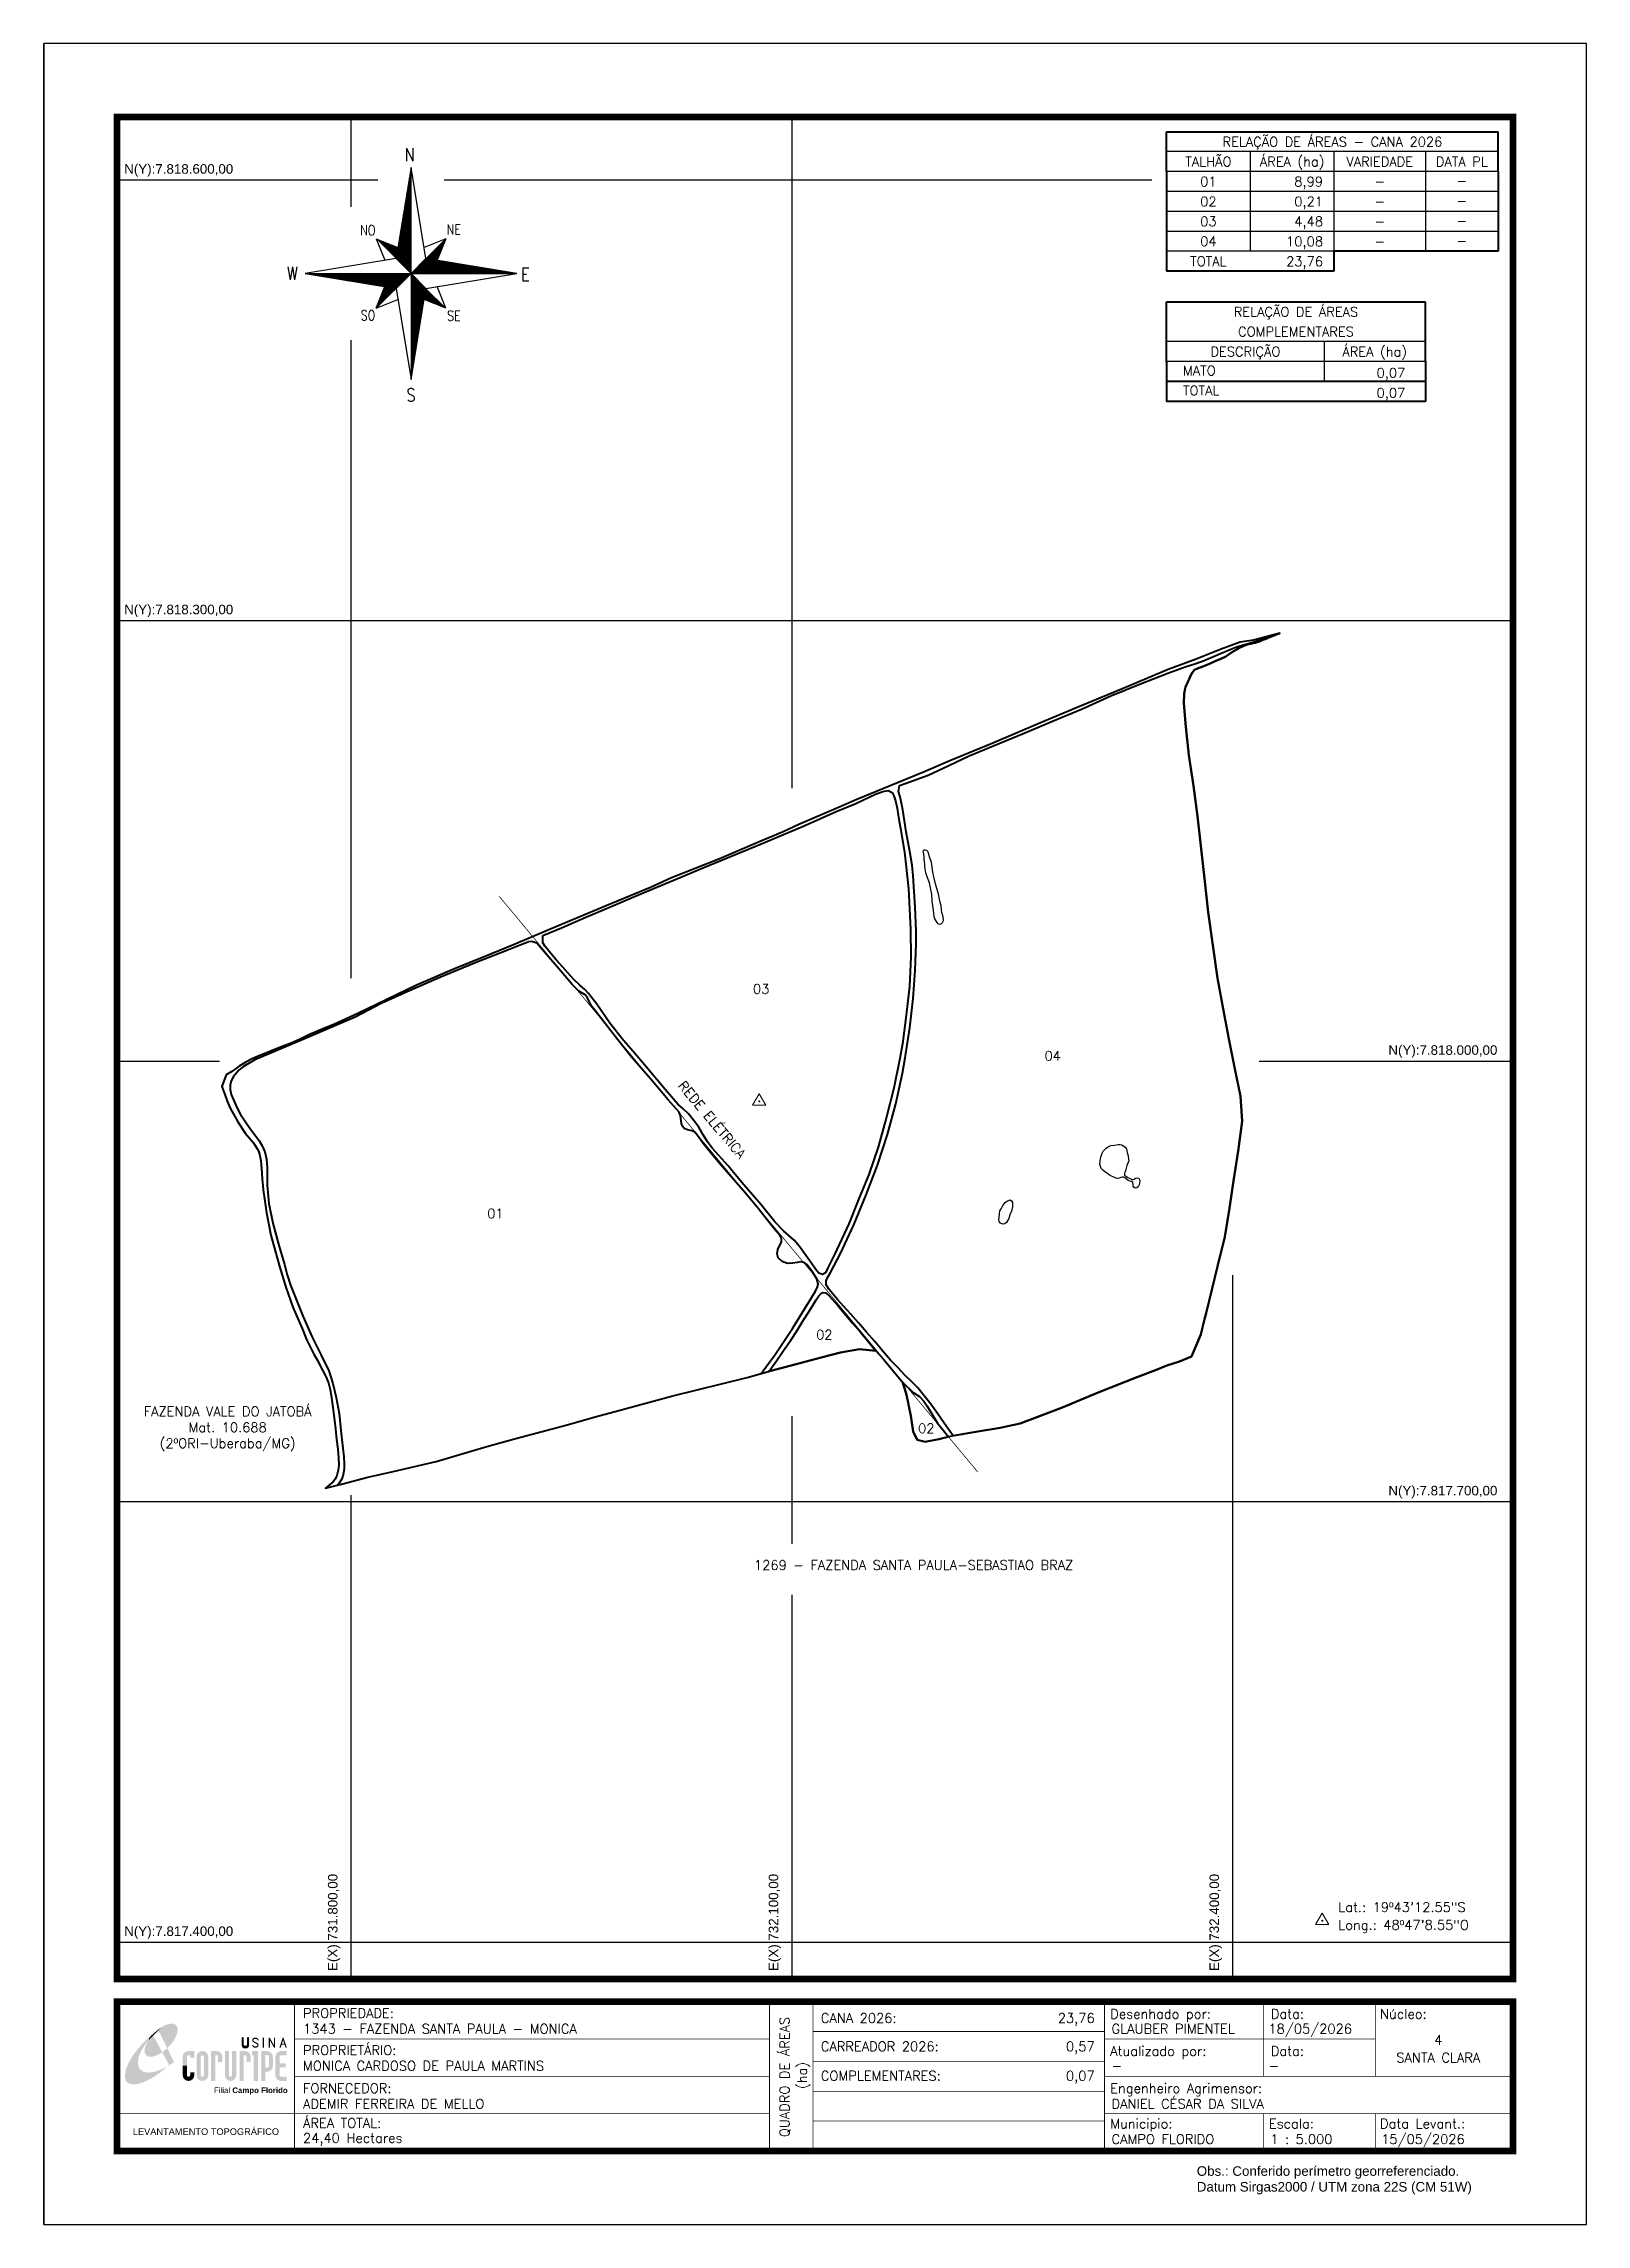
# Model space of a CAD drawing. Header units: millimetres. Extents: x 731591 to 732641, y 7817208 to 7818693.
import ezdxf
from ezdxf.enums import TextEntityAlignment as Align

# ---------------------------------------------------------------- set-up
doc = ezdxf.new("R2010")
doc.units = ezdxf.units.MM
for name, pattern in [('CONTINUO', [0]), ('DASHDOT', [1, 0.5, -0.25, 0, -0.25]), ('LIN0', [0])]:
    doc.linetypes.add(name, pattern=pattern)
for name, color, linetype, lineweight in [('0114001343', 1, 'Continuous', 40), ('0114001343001', 5, 'Continuous', 40), ('0114001343002', 5, 'Continuous', 40), ('0114001343003', 5, 'Continuous', 40), ('0114001343004', 5, 'Continuous', 40), ('REDE_DE_LUZ', 6, 'Continuous', 0), ('TEXTO', 7, 'Continuous', 9)]:
    doc.layers.add(name, color=color, linetype=linetype, lineweight=lineweight)
for name, color, linetype in [('MALHA', 8, 'Continuous'), ('MARGEM', 5, 'Continuous'), ('MATO', 3, 'Continuous'), ('QUADRO_DE_AREAS_CANA_2026', 7, 'Continuous'), ('QUADRO_DE_AREAS_COMPLEMENTARES', 7, 'Continuous'), ('SETA_NORTE', 3, 'Continuous')]:
    doc.layers.add(name, color=color, linetype=linetype)
doc.styles.add('ARIAL', font='arial.ttf')
doc.styles.add('marcelo', font='arial.ttf')
doc.styles.add('ROMANS', font='romans')
doc.styles.add('SIMPLEX', font='simplex', dxfattribs={"height": 0.2})
doc.styles.get("Standard").update_dxf_attribs({"font": 'arial.ttf'})

msp = doc.modelspace()

# ---------------------------------------------------------------- texts
at = {"layer": 'MALHA'}
for s, p in [('N(Y):7.818.600,00', (731645.7, 7818602.3)), ('N(Y):7.818.300,00', (731645.7, 7818302.3)), ('N(Y):7.818.000,00', (732506.1, 7818002.3)), ('N(Y):7.817.700,00', (732506.1, 7817702.3)), ('N(Y):7.817.400,00', (731645.7, 7817402.3))]:
    msp.add_text(s, height=6.5, dxfattribs=at).set_placement(p, align=Align.BOTTOM_LEFT)
for s, p in [('E(X):731.800,00', (731792.8, 7817380.4)), ('E(X):732.100,00', (732092.8, 7817380.4)), ('E(X):732.400,00', (732392.8, 7817380.4))]:
    msp.add_text(s, height=6.5, rotation=90, dxfattribs=at).set_placement(p, align=Align.BOTTOM_LEFT)
at = {"layer": 'MARGEM', "color": 7, "linetype": 'Continuous', "lineweight": 9}
for s, style, p in [('PROPRIEDADE:', 'SIMPLEX', (731767.4, 7817354.9)), ('Desenhado por:', 'SIMPLEX', (732316.8, 7817354.4)), ('Data:', 'SIMPLEX', (732426.1, 7817354.4)), ('Núcleo:', 'SIMPLEX', (732500.4, 7817354.4)), ('PROPRIETÁRIO:', 'SIMPLEX', (731767.4, 7817329.7)), ('Atualizado por:', 'SIMPLEX', (732316.8, 7817329.1)), ('Data:', 'SIMPLEX', (732426.1, 7817329.1)), ('FORNECEDOR:', 'SIMPLEX', (731767.4, 7817303.8)), ('Engenheiro Agrimensor:', 'SIMPLEX', (732316.8, 7817303.8)), ('ÁREA TOTAL:', 'SIMPLEX', (731767.4, 7817280.1)), ('Municipio:', 'SIMPLEX', (732316.8, 7817279.7)), ('Escala:', 'SIMPLEX', (732424.8, 7817279.7)), ('Data Levant.:', 'SIMPLEX', (732500.4, 7817279.7)), ('Obs.: Conferido perímetro georreferenciado.', 'marcelo', (732375.7, 7817247.4)), ('Datum Sirgas2000 / UTM zona 22S (CM 51W)', 'marcelo', (732375.7, 7817236.7))]:
    msp.add_text(s, height=6.5, dxfattribs=dict(at, style=style)).set_placement(p, align=Align.TOP_LEFT)
at = {"layer": 'MARGEM', "color": 7, "linetype": 'Continuous', "style": 'SIMPLEX'}
for s, p in [('1343 - FAZENDA SANTA PAULA - MONICA', (731767.4, 7817344.3)), ('CANA 2026:', (732119.8, 7817351.6)), ('GLAUBER PIMENTEL', (732317.7, 7817344.3)), ('18/05/2026', (732424.5, 7817344.3)), ('CARREADOR 2026:', (732119.8, 7817332.3)), ('MONICA CARDOSO DE PAULA MARTINS', (731767.4, 7817319.1)), ('COMPLEMENTARES:', (732119.8, 7817312.3)), ('-', (732317.7, 7817319.1)), ('-', (732424.5, 7817319.1)), ('ADEMIR FERREIRA DE MELLO', (731767.4, 7817293.2)), ('DANIEL CÉSAR DA SILVA', (732317.7, 7817293.2)), ('24,40 Hectares', (731767.4, 7817269.9)), ('CAMPO FLORIDO', (732317.7, 7817269.1)), ('1 : 5.000', (732425.7, 7817269.1)), ('15/05/2026', (732501.2, 7817269.1))]:
    msp.add_text(s, height=6.5, dxfattribs=at).set_placement(p, align=Align.TOP_LEFT)
for s, p in [('QUADRO DE ÁREAS', (732095.2, 7817308.2)), ('(ha)', (732107.1, 7817309.2))]:
    msp.add_text(s, height=6.5, rotation=90, dxfattribs=at).set_placement(p, align=Align.MIDDLE_CENTER)
for s, p in [('23,76', (732306.2, 7817351.6)), ('0,57', (732306.2, 7817332.3)), ('0,07', (732306.2, 7817312.3))]:
    msp.add_text(s, height=6.5, dxfattribs=at).set_placement(p, align=Align.TOP_RIGHT)
for s, p in [('SANTA CLARA', (732540.1, 7817321.4)), ('4', (732540.1, 7817333.4))]:
    msp.add_text(s, height=6.5, dxfattribs=at).set_placement(p, align=Align.MIDDLE_CENTER)
at = {"layer": 'MARGEM', "color": 7, "linetype": 'ByBlock'}
msp.add_text('LEVANTAMENTO TOPOGRÁFICO', height=4.5, dxfattribs=at).set_placement((731701.3, 7817271), align=Align.MIDDLE_CENTER)
at = {"layer": 'QUADRO_DE_AREAS_CANA_2026', "linetype": 'Continuous', "style": 'SIMPLEX'}
for s, p in [('RELAÇÃO DE ÁREAS - CANA 2026', (732468, 7818626)), ('TALHÃO', (732383.6, 7818612.5)), ('ÁREA (ha)', (732440.6, 7818612.5)), ('VARIEDADE', (732500.2, 7818612.5)), ('DATA PL', (732556.1, 7818612.5)), ('01', (732383.6, 7818598.9)), ('02', (732383.6, 7818585.3)), ('-', (732500.2, 7818598.9)), ('-', (732500.2, 7818585.3)), ('-', (732556.1, 7818599.3)), ('-', (732556.1, 7818585.8)), ('03', (732383.6, 7818571.8)), ('-', (732500.2, 7818571.8)), ('-', (732556.1, 7818572.2)), ('04', (732383.6, 7818558.2)), ('-', (732500.2, 7818558.2)), ('-', (732556.1, 7818558.6)), ('TOTAL', (732383.6, 7818544.6))]:
    msp.add_text(s, height=6.5, dxfattribs=at).set_placement(p, align=Align.MIDDLE_CENTER)
for s, p in [('8,99', (732461.6, 7818595.6)), ('0,21', (732461.6, 7818582.1)), ('4,48', (732461.6, 7818568.5)), ('10,08', (732461.6, 7818554.9)), ('23,76', (732461.6, 7818541.3))]:
    msp.add_text(s, height=6.5, dxfattribs=at).set_placement(p, align=Align.RIGHT)
at = {"layer": 'QUADRO_DE_AREAS_COMPLEMENTARES', "linetype": 'Continuous', "style": 'SIMPLEX'}
for s, p in [('RELAÇÃO DE ÁREAS', (732443.2, 7818510.2)), ('COMPLEMENTARES', (732443.2, 7818496.7)), ('DESCRIÇÃO', (732408.8, 7818483.1)), ('ÁREA (ha)', (732496.8, 7818483.1))]:
    msp.add_text(s, height=6.5, dxfattribs=at).set_placement(p, align=Align.MIDDLE_CENTER)
for s, p in [('MATO', (732366.3, 7818470.2)), ('TOTAL', (732366.3, 7818456.6))]:
    msp.add_text(s, height=6.5, dxfattribs=at).set_placement(p, align=Align.MIDDLE_LEFT)
for p in [(732517.6, 7818465.4), (732517.6, 7818451.8)]:
    msp.add_text('0,07', height=6.5, dxfattribs=at).set_placement(p, align=Align.RIGHT)
at = {"layer": 'TEXTO', "linetype": 'Continuous', "style": 'SIMPLEX'}
for s, p in [('03', (732079.2, 7818049.1)), ('04', (732277.6, 7818003.6)), ('01', (731898.3, 7817896.2)), ('02', (732122.2, 7817813.7)), ('02', (732191.6, 7817749.9))]:
    msp.add_text(s, height=6.5, dxfattribs=at).set_placement(p, align=Align.MIDDLE_CENTER)
at = {"layer": 'TEXTO', "color": 6, "linetype": 'Continuous', "style": 'SIMPLEX'}
msp.add_text('REDE ELÉTRICA', height=6.5, rotation=310.0932, dxfattribs=at).set_placement((732045.8, 7817960.1, 638), align=Align.MIDDLE_CENTER)
at = {"layer": 'TEXTO', "linetype": 'ByBlock', "style": 'SIMPLEX'}
for s, p in [('Lat.: 19º43\'12.55"S', (732472, 7817420.6, 328.4)), ('Long.: 48º47\'8.55"O', (732472, 7817408.5, 328.4))]:
    msp.add_text(s, height=6.5, dxfattribs=at).set_placement(p)
at = {"layer": 'TEXTO', "char_height": 6.5, "width": 416.39, "attachment_point": 5, "style": 'SIMPLEX'}
for s, insert in [('FAZENDA VALE DO JATOBÁ^JMat. 10.688^J(2ºORI-Uberaba/MG)', (731716.1, 7817749.5)), ('1269 - FAZENDA SANTA PAULA-SEBASTIAO BRAZ', (732183, 7817656.8))]:
    msp.add_mtext(s, dxfattribs=dict(at, insert=insert))

# ---------------------------------------------------------------- blocks, each defined once
blk = doc.blocks.new('A$C78F83FB3')
at = {"layer": 'MARGEM'}
h = blk.add_hatch(color=20, dxfattribs=at)
edge = h.paths.add_edge_path()
edge.add_ellipse((19.49, 23.77), major_axis=(-6.68, -6.67), ratio=0.469426, start_angle=292.73277, end_angle=601.25787)
edge.add_ellipse((22.83, 22.05), major_axis=(12.64, 11.29), ratio=0.457614, start_angle=79.90686, end_angle=107.91393)
edge = h.paths.add_edge_path()
edge.add_ellipse((18.28, 18.7), major_axis=(13.95, 13.59), ratio=0.386848, start_angle=63.96117, end_angle=264.59932)
edge.add_ellipse((22.83, 22.05), major_axis=(12.64, 11.29), ratio=0.457614, start_angle=107.91393, end_angle=245.11815, ccw=False)
edge.add_ellipse((19.49, 23.77), major_axis=(-6.68, -6.67), ratio=0.469426, start_angle=241.25787, end_angle=292.73277, ccw=False)
for color, points in [(20, [(15.46, 26.12), (14.17, 24.81), (14.06, 24.24), (14.39, 23.97), (14.67, 24.54), (19.47, 29.32), (18.48, 28.66), (17.31, 27.78)]), (7, [(58.42, 24.9), (57.9, 24.9), (57.9, 21.73, -0.414214), (57.15, 20.98), (56.84, 20.98, -0.414214), (56.09, 21.73), (56.09, 24.9), (55.57, 24.9), (55.57, 21.73, 0.414214), (56.84, 20.46), (57.15, 20.46, 0.414214), (58.42, 21.73)]), (7, [(61.7, 24.9), (61.23, 24.9, 0.396318), (60.04, 23.78), (60.04, 23.72, 0.151912), (60.39, 22.97), (60.46, 22.92), (62.18, 22), (62.85, 21.83, 0.12407), (62.51, 22.42), (60.75, 23.36, -0.13192), (60.56, 23.77, -0.385578), (61.23, 24.37), (61.7, 24.37, -0.414214), (62.37, 23.7), (62.89, 23.7, 0.414214)]), (7, [(62.37, 23.7), (62.89, 23.7, 0.414214), (61.7, 24.9), (61.23, 24.9, 0.396318), (60.04, 23.78), (60.04, 23.72, 0.151912), (60.39, 22.97), (60.46, 22.92), (62.18, 22), (62.18, 22, -0.131921), (62.37, 21.59, -0.385578), (61.7, 20.98), (61.23, 20.98, -0.414214), (60.56, 21.65), (60.04, 21.65, 0.414214), (61.23, 20.46), (61.7, 20.46, 0.402546), (62.89, 21.61, 0.165292), (62.51, 22.42), (60.75, 23.36, -0.13192), (60.56, 23.77, -0.385578), (61.23, 24.37), (61.7, 24.37, -0.414214)]), (7, [(30.97, 12.46), (29.13, 12.46), (29.13, 8.21, 1), (34.29, 8.21), (34.29, 9.41), (32.45, 9.41), (32.45, 8.21, -1), (30.97, 8.21)])]:
    blk.add_hatch(color=color, dxfattribs=at).paths.add_polyline_path(points)
h = blk.add_hatch(color=7, dxfattribs=at)
h.paths.add_polyline_path([(65.24, 24.9), (64.72, 24.9), (64.72, 20.46), (65.24, 20.46)])
h.paths.add_polyline_path([(67.38, 20.46), (67.9, 20.46), (67.9, 23.74), (69.74, 20.46), (70.23, 20.46), (70.23, 24.9), (69.71, 24.9), (69.71, 21.58), (67.85, 24.9), (67.38, 24.9)])
h.paths.add_polyline_path([(72.17, 20.46), (72.72, 20.46), (73.14, 21.73), (74.49, 21.73), (74.9, 20.46), (75.45, 20.46), (74, 24.9), (73.62, 24.9)])
h.paths.add_polyline_path([(73.81, 23.8), (74.32, 22.25), (73.31, 22.25)], flags=16)
h = blk.add_hatch(color=7, dxfattribs=at)
h.paths.add_polyline_path([(31.71, 18.93, 0.414214), (29.13, 16.35), (29.13, 12.46), (30.97, 12.46), (30.97, 16.35, -0.414214), (31.71, 17.09), (32.45, 17.09), (32.45, 16.02), (34.29, 16.02), (34.29, 18.93)])
h.paths.add_polyline_path([(44.15, 17.09, -0.414214), (44.89, 16.35), (44.89, 14.1), (46.72, 14.1), (46.72, 16.17, 0.433937), (44.15, 18.93), (41.77, 18.93), (41.77, 12.46), (43.61, 12.46), (43.61, 17.09)])
h.paths.add_polyline_path([(43.61, 12.46), (41.77, 12.46), (41.77, 5.62), (43.61, 5.62)])
h.paths.add_polyline_path([(47.92, 12.46), (49.75, 12.46), (49.75, 18.93), (47.92, 18.93)])
h.paths.add_polyline_path([(52.91, 18.93), (51.08, 18.93), (51.08, 12.46), (52.91, 12.46)])
h.paths.add_polyline_path([(51.08, 8.12, -1), (49.75, 8.12), (49.75, 12.46), (47.92, 12.46), (47.92, 8.12, 1), (52.91, 8.12), (52.91, 12.46), (51.08, 12.46)])
h.paths.add_polyline_path([(54.41, 12.46), (56.25, 12.46), (56.25, 17.09), (56.79, 17.09, -0.414214), (57.53, 16.35), (57.53, 14.1), (59.36, 14.1), (59.36, 16.17, 0.433937), (56.79, 18.93), (54.41, 18.93)])
h.paths.add_polyline_path([(56.25, 12.46), (54.41, 12.46), (54.41, 5.62), (56.25, 5.62)])
h.paths.add_polyline_path([(60.73, 12.46), (62.58, 12.46), (62.58, 18.93), (60.02, 18.93), (60.02, 17.08), (60.73, 17.08)])
h.paths.add_polyline_path([(62.58, 12.46), (60.73, 12.46), (60.73, 5.62), (62.58, 5.62)])
h.paths.add_polyline_path([(64.06, 12.46), (65.82, 12.46), (65.82, 17.17), (66.66, 17.17, -0.450417), (67.48, 16.25), (67.48, 12.46), (69.24, 12.46, 0.002307), (69.24, 12.48, 0.005282), (69.23, 12.54, -0.000938), (69.23, 12.53), (69.23, 16.17, 0.433937), (66.66, 18.93), (64.06, 18.93)])
h.paths.add_polyline_path([(64.06, 5.62), (65.82, 5.62), (65.82, 9.77), (66.66, 9.77, 0.426056), (69.24, 12.46), (67.48, 12.46), (67.48, 12.45, -0.450417), (66.66, 11.53), (65.82, 11.53), (65.82, 12.46), (64.06, 12.46)])
h.paths.add_polyline_path([(70.37, 12.46), (74.87, 12.46), (74.87, 13.44), (72.21, 13.44), (72.21, 16.35, -0.414214), (72.95, 17.09), (75.38, 17.09), (75.38, 18.93), (72.95, 18.93, 0.414214), (70.37, 16.35)])
h.paths.add_polyline_path([(72.21, 11.62), (74.87, 11.62), (74.87, 12.46), (70.37, 12.46), (70.37, 8.21, 0.414214), (72.95, 5.62), (75.38, 5.62), (75.38, 7.47), (72.95, 7.47, -0.414214), (72.21, 8.21)])
h = blk.add_hatch(color=7, dxfattribs=at)
h.paths.add_polyline_path([(35.29, 16.35), (35.29, 8.21, 1), (40.46, 8.21, 0.016978), (40.45, 8.38), (40.45, 16.17, 0.433937), (37.88, 18.93), (37.87, 18.93, 0.41391)])
h.paths.add_polyline_path([(38.62, 16.35), (38.62, 8.21, -1), (37.13, 8.21), (37.13, 16.35, -1)], flags=16)
at = {"layer": 'MARGEM', "color": 7}
blk.add_lwpolyline([(58.42, 24.9), (57.9, 24.9), (57.9, 21.73, -0.414214), (57.15, 20.98), (56.84, 20.98, -0.414214), (56.09, 21.73), (56.09, 24.9), (55.57, 24.9), (55.57, 21.73, 0.414214), (56.84, 20.46), (57.15, 20.46, 0.414214), (58.42, 21.73), (58.42, 24.9)], format="xyb", close=True, dxfattribs=at)
at = {"layer": 'MARGEM', "color": 252, "insert": (43.05, 2.72), "char_height": 2.5, "attachment_point": 1, "style": 'ARIAL'}
blk.add_mtext_dynamic_manual_height_columns('Filial {\\fArial|b1|i0|c0|p34;Campo Florido}', width=33.0271, gutter_width=2.46, heights=[2.95], dxfattribs=at)
blk = doc.blocks.new('A$C309442C0')
at = {"layer": 'SETA_NORTE', "linetype": 'Continuous'}
h = blk.add_hatch(dxfattribs=at)
h.set_pattern_fill('ANSI31', color=256, scale=0.1375, angle=-90, style=0)
h.set_pattern_definition([(315, (-215853.3434, 13873.16845), (0.3086963042, 0.3086963042), [])])
h.paths.add_polyline_path([(73.5, 97.4), (74.7, 104.9), (60, 110.8)])
h = blk.add_hatch(dxfattribs=at)
h.set_pattern_fill('ANSI31', color=256, scale=0.1375, angle=180, style=0)
h.set_pattern_definition([(225, (13869.59828, 216024.21475), (0.3086963042, -0.3086963042), [])])
h.paths.add_polyline_path([(93.8, 97.4), (101.4, 96.2), (107.3, 110.8)])
h = blk.add_hatch(dxfattribs=at)
h.set_pattern_fill('ANSI31', color=256, scale=0.1375, style=0)
h.set_pattern_definition([(45, (-13702.2971, -215849.77324), (-0.3086963042, 0.3086963042), [])])
h.paths.add_polyline_path([(73.5, 77), (65.9, 78.3), (60, 63.6)])
h = blk.add_hatch(dxfattribs=at)
h.set_pattern_fill('ANSI31', color=256, scale=0.1375, angle=90, style=0)
h.set_pattern_definition([(135, (216020.6446, -13698.72693), (-0.3086963042, -0.3086963042), [])])
h.paths.add_polyline_path([(93.8, 77), (92.6, 69.5), (107.3, 63.6)])
for p, q in [((81.6, 146.8), (83.7, 148.9)), ((81.7, 147.6), (83.7, 149.5)), ((81.8, 148.3), (83.7, 150.1)), ((82, 149.1), (83.7, 150.8)), ((82.1, 149.9), (83.7, 151.4)), ((82.2, 150.6), (83.7, 152.1)), ((82.3, 151.4), (83.7, 152.7)), ((82.5, 152.2), (83.7, 153.3)), ((82.6, 152.9), (83.7, 154)), ((82.7, 153.7), (83.7, 154.6)), ((82.9, 154.4), (83.7, 155.2)), ((83, 155.2), (83.7, 155.9)), ((83.1, 156), (83.7, 156.5)), ((83.2, 156.7), (83.7, 157.2)), ((83.4, 157.5), (83.7, 157.8)), ((83.5, 158.3), (83.7, 158.4)), ((83.6, 159), (83.7, 159.1)), ((78.7, 129.3), (83.7, 134.2)), ((78.8, 130), (83.7, 134.9)), ((79, 130.8), (83.7, 135.5)), ((79.1, 131.6), (83.7, 136.1)), ((79.2, 132.3), (83.7, 136.8)), ((79.3, 133.1), (83.7, 137.4)), ((79.5, 133.8), (83.7, 138)), ((79.6, 134.6), (83.7, 138.7)), ((79.7, 135.4), (83.7, 139.3)), ((79.8, 136.1), (83.7, 140)), ((80, 136.9), (83.7, 140.6)), ((80.1, 137.7), (83.7, 141.2)), ((80.2, 138.4), (83.7, 141.9)), ((80.3, 139.2), (83.7, 142.5)), ((80.5, 139.9), (83.7, 143.1)), ((80.6, 140.7), (83.7, 143.8)), ((80.7, 141.5), (83.7, 144.4)), ((80.8, 142.2), (83.7, 145)), ((81, 143), (83.7, 145.7)), ((81.1, 143.8), (83.7, 146.3)), ((81.2, 144.5), (83.7, 147)), ((81.3, 145.3), (83.7, 147.6)), ((81.5, 146.1), (83.7, 148.2)), ((75.7, 111), (83.7, 118.9)), ((75.8, 111.7), (83.7, 119.6)), ((75.9, 112.5), (83.7, 120.2)), ((76.1, 113.3), (83.7, 120.8)), ((76.2, 114), (83.7, 121.5)), ((76.3, 114.8), (83.7, 122.1)), ((76.4, 115.5), (83.7, 122.8)), ((76.6, 116.3), (83.7, 123.4)), ((76.7, 117.1), (83.7, 124)), ((76.8, 117.8), (83.7, 124.7)), ((76.9, 118.6), (83.7, 125.3)), ((77.1, 119.4), (83.7, 125.9)), ((77.2, 120.1), (83.7, 126.6)), ((77.3, 120.9), (83.7, 127.2)), ((77.4, 121.6), (83.7, 127.8)), ((77.6, 122.4), (83.7, 128.5)), ((77.7, 123.2), (83.7, 129.1)), ((77.8, 123.9), (83.7, 129.8)), ((78, 124.7), (83.7, 130.4)), ((78.1, 125.5), (83.7, 131)), ((78.2, 126.2), (83.7, 131.7)), ((78.3, 127), (83.7, 132.3)), ((78.5, 127.7), (83.7, 132.9)), ((78.6, 128.5), (83.7, 133.6)), ((60, 110.8), (74.7, 104.9)), ((60, 110.8), (65.9, 96.2)), ((73.5, 97.3), (83.7, 107.5)), ((73.6, 98), (83.7, 108.1)), ((73.7, 98.8), (83.7, 108.7)), ((73.8, 99.5), (83.7, 109.4)), ((73.8, 97), (83.7, 106.8)), ((73.9, 100.3), (83.7, 110)), ((74.1, 101.1), (83.7, 110.6)), ((74.2, 101.8), (83.7, 111.3)), ((74.2, 96.7), (83.7, 106.2)), ((74.3, 102.6), (83.7, 111.9)), ((74.4, 103.3), (83.7, 112.6)), ((74.5, 96.4), (83.7, 105.6)), ((74.6, 104.1), (83.7, 113.2)), ((74.7, 104.9), (83.7, 113.8)), ((74.8, 105.6), (83.7, 114.5)), ((74.8, 96.1), (83.7, 104.9)), ((74.9, 106.4), (83.7, 115.1)), ((75.1, 107.2), (83.7, 115.7)), ((75.1, 95.7), (83.7, 104.3)), ((75.2, 107.9), (83.7, 116.4)), ((75.3, 108.7), (83.7, 117)), ((75.4, 109.4), (83.7, 117.7)), ((75.6, 110.2), (83.7, 118.3)), ((107.3, 110.8), (92.6, 104.9)), ((107.3, 110.8), (101.4, 96.2)), ((75.4, 95.4), (83.7, 103.6)), ((75.8, 95.1), (83.7, 103)), ((76.1, 94.8), (83.7, 102.4)), ((76.4, 94.5), (83.7, 101.7)), ((76.7, 94.2), (83.7, 101.1)), ((77, 93.8), (83.7, 100.5)), ((77.4, 93.5), (83.7, 99.8)), ((77.7, 93.2), (83.7, 99.2)), ((78, 92.9), (83.7, 98.5)), ((78.3, 92.6), (83.7, 97.9)), ((78.6, 92.2), (83.7, 97.3)), ((78.9, 91.9), (83.7, 96.6)), ((79.3, 91.6), (83.7, 96)), ((79.6, 91.3), (83.7, 95.4)), ((79.9, 91), (83.7, 94.7)), ((80.2, 90.7), (83.7, 94.1)), ((80.5, 90.3), (83.7, 93.4)), ((80.9, 90), (83.7, 92.8)), ((81.2, 89.7), (83.7, 92.2)), ((81.5, 89.4), (83.7, 91.5)), ((81.8, 89.1), (83.7, 90.9)), ((82.1, 88.7), (83.7, 90.3)), ((82.4, 88.4), (83.7, 89.6)), ((83.8, 87.2), (94, 97.4)), ((84.4, 87.2), (94.5, 97.3)), ((85.1, 87.2), (95.1, 97.2)), ((85.7, 87.2), (95.6, 97.1)), ((86.3, 87.2), (96.2, 97)), ((87, 87.2), (96.7, 96.9)), ((87.6, 87.2), (97.2, 96.9)), ((88.3, 87.2), (97.8, 96.8)), ((88.9, 87.2), (98.3, 96.7)), ((89.5, 87.2), (98.9, 96.6)), ((90.2, 87.2), (99.4, 96.5)), ((90.8, 87.2), (100, 96.4)), ((91.4, 87.2), (100.5, 96.3)), ((92.1, 87.2), (101.1, 96.2)), ((92.7, 87.2), (101.6, 96.1)), ((93.4, 87.2), (102.2, 96)), ((94, 87.2), (102.7, 96)), ((94.6, 87.2), (103.3, 95.9)), ((95.3, 87.2), (103.8, 95.8)), ((95.9, 87.2), (104.4, 95.7)), ((96.5, 87.2), (104.9, 95.6)), ((97.2, 87.2), (105.5, 95.5)), ((97.8, 87.2), (106, 95.4)), ((98.4, 87.2), (106.5, 95.3)), ((99.1, 87.2), (107.1, 95.2)), ((99.7, 87.2), (107.6, 95.1)), ((100.4, 87.2), (108.2, 95.1)), ((101, 87.2), (108.7, 95)), ((101.6, 87.2), (109.3, 94.9)), ((102.3, 87.2), (109.8, 94.8)), ((102.9, 87.2), (110.4, 94.7)), ((103.5, 87.2), (110.9, 94.6)), ((104.2, 87.2), (111.5, 94.5)), ((104.8, 87.2), (112, 94.4)), ((105.5, 87.2), (112.6, 94.3)), ((106.1, 87.2), (113.1, 94.2)), ((106.7, 87.2), (113.7, 94.1)), ((107.4, 87.2), (114.2, 94.1)), ((108, 87.2), (114.8, 94)), ((108.6, 87.2), (115.3, 93.9)), ((109.3, 87.2), (115.8, 93.8)), ((109.9, 87.2), (116.4, 93.7)), ((110.6, 87.2), (116.9, 93.6)), ((111.2, 87.2), (117.5, 93.5)), ((111.8, 87.2), (118, 93.4)), ((112.5, 87.2), (118.6, 93.3)), ((113.1, 87.2), (119.1, 93.2)), ((113.7, 87.2), (119.7, 93.2)), ((114.4, 87.2), (120.2, 93.1)), ((115, 87.2), (120.8, 93)), ((115.6, 87.2), (121.3, 92.9)), ((116.3, 87.2), (121.9, 92.8)), ((116.9, 87.2), (122.4, 92.7)), ((117.6, 87.2), (123, 92.6)), ((118.2, 87.2), (123.5, 92.5)), ((118.8, 87.2), (124, 92.4)), ((119.5, 87.2), (124.6, 92.3)), ((120.1, 87.2), (125.1, 92.3)), ((120.7, 87.2), (125.7, 92.2)), ((121.4, 87.2), (126.2, 92.1)), ((122, 87.2), (126.8, 92)), ((122.7, 87.2), (127.3, 91.9)), ((123.3, 87.2), (127.9, 91.8)), ((123.9, 87.2), (128.4, 91.7)), ((124.6, 87.2), (129, 91.6)), ((125.2, 87.2), (129.5, 91.5)), ((125.8, 87.2), (130.1, 91.4)), ((126.5, 87.2), (130.6, 91.4)), ((127.1, 87.2), (131.2, 91.3)), ((127.8, 87.2), (131.7, 91.2)), ((128.4, 87.2), (132.3, 91.1)), ((129, 87.2), (132.8, 91)), ((129.7, 87.2), (133.3, 90.9)), ((130.3, 87.2), (133.9, 90.8)), ((130.9, 87.2), (134.4, 90.7)), ((131.6, 87.2), (135, 90.6)), ((132.2, 87.2), (135.5, 90.5)), ((132.8, 87.2), (136.1, 90.5)), ((133.5, 87.2), (136.6, 90.4)), ((134.1, 87.2), (137.2, 90.3)), ((134.8, 87.2), (137.7, 90.2)), ((135.4, 87.2), (138.3, 90.1)), ((136, 87.2), (138.8, 90)), ((136.7, 87.2), (139.4, 89.9)), ((137.3, 87.2), (139.9, 89.8)), ((137.9, 87.2), (140.5, 89.7)), ((138.6, 87.2), (141, 89.6)), ((139.2, 87.2), (141.6, 89.6)), ((139.9, 87.2), (142.1, 89.5)), ((140.5, 87.2), (142.6, 89.4)), ((141.1, 87.2), (143.2, 89.3)), ((141.8, 87.2), (143.7, 89.2)), ((142.4, 87.2), (144.3, 89.1)), ((11.8, 87.2), (11.8, 87.2)), ((12.3, 87.1), (12.4, 87.2)), ((12.9, 87), (13.1, 87.2)), ((13.4, 86.9), (13.7, 87.2)), ((14, 86.8), (14.4, 87.2)), ((14.5, 86.7), (15, 87.2)), ((15.1, 86.6), (15.6, 87.2)), ((15.6, 86.6), (16.3, 87.2)), ((16.2, 86.5), (16.9, 87.2)), ((16.7, 86.4), (17.5, 87.2)), ((17.2, 86.3), (18.2, 87.2)), ((17.8, 86.2), (18.8, 87.2)), ((18.3, 86.1), (19.5, 87.2)), ((18.9, 86), (20.1, 87.2)), ((19.4, 85.9), (20.7, 87.2)), ((20, 85.8), (21.4, 87.2)), ((20.5, 85.7), (22, 87.2)), ((21.1, 85.7), (22.6, 87.2)), ((21.6, 85.6), (23.3, 87.2)), ((22.2, 85.5), (23.9, 87.2)), ((22.7, 85.4), (24.6, 87.2)), ((23.3, 85.3), (25.2, 87.2)), ((23.8, 85.2), (25.8, 87.2)), ((24.4, 85.1), (26.5, 87.2)), ((24.9, 85), (27.1, 87.2)), ((25.5, 84.9), (27.7, 87.2)), ((26, 84.8), (28.4, 87.2)), ((26.5, 84.8), (29, 87.2)), ((27.1, 84.7), (29.6, 87.2)), ((27.6, 84.6), (30.3, 87.2)), ((28.2, 84.5), (30.9, 87.2)), ((28.7, 84.4), (31.6, 87.2)), ((29.3, 84.3), (32.2, 87.2)), ((29.8, 84.2), (32.8, 87.2)), ((30.4, 84.1), (33.5, 87.2)), ((30.9, 84), (34.1, 87.2)), ((31.5, 83.9), (34.7, 87.2)), ((32, 83.9), (35.4, 87.2)), ((32.6, 83.8), (36, 87.2)), ((33.1, 83.7), (36.7, 87.2)), ((33.7, 83.6), (37.3, 87.2)), ((34.2, 83.5), (37.9, 87.2)), ((34.7, 83.4), (38.6, 87.2)), ((35.3, 83.3), (39.2, 87.2)), ((35.8, 83.2), (39.8, 87.2)), ((36.4, 83.1), (40.5, 87.2)), ((36.9, 83), (41.1, 87.2)), ((37.5, 83), (41.8, 87.2)), ((38, 82.9), (42.4, 87.2)), ((38.6, 82.8), (43, 87.2)), ((39.1, 82.7), (43.7, 87.2)), ((39.7, 82.6), (44.3, 87.2)), ((40.2, 82.5), (44.9, 87.2)), ((40.8, 82.4), (45.6, 87.2)), ((41.3, 82.3), (46.2, 87.2)), ((41.9, 82.2), (46.8, 87.2)), ((42.4, 82.1), (47.5, 87.2)), ((43, 82.1), (48.1, 87.2)), ((43.5, 82), (48.8, 87.2)), ((44, 81.9), (49.4, 87.2)), ((44.6, 81.8), (50, 87.2)), ((45.1, 81.7), (50.7, 87.2)), ((45.7, 81.6), (51.3, 87.2)), ((46.2, 81.5), (51.9, 87.2)), ((46.8, 81.4), (52.6, 87.2)), ((47.3, 81.3), (53.2, 87.2)), ((47.9, 81.2), (53.9, 87.2)), ((48.4, 81.2), (54.5, 87.2)), ((49, 81.1), (55.1, 87.2)), ((49.5, 81), (55.8, 87.2)), ((50.1, 80.9), (56.4, 87.2)), ((50.6, 80.8), (57, 87.2)), ((51.2, 80.7), (57.7, 87.2)), ((51.7, 80.6), (58.3, 87.2)), ((52.3, 80.5), (59, 87.2)), ((52.8, 80.4), (59.6, 87.2)), ((53.3, 80.3), (60.2, 87.2)), ((53.9, 80.3), (60.9, 87.2)), ((54.4, 80.2), (61.5, 87.2)), ((55, 80.1), (62.1, 87.2)), ((55.5, 80), (62.8, 87.2)), ((56.1, 79.9), (63.4, 87.2)), ((56.6, 79.8), (64, 87.2)), ((57.2, 79.7), (64.7, 87.2)), ((57.7, 79.6), (65.3, 87.2)), ((58.3, 79.5), (66, 87.2)), ((58.8, 79.4), (66.6, 87.2)), ((59.4, 79.4), (67.2, 87.2)), ((59.9, 79.3), (67.9, 87.2)), ((83.7, 87.2), (60, 63.6)), ((60, 63.6), (65.9, 78.3)), ((60.5, 79.2), (68.5, 87.2)), ((61, 79.1), (69.1, 87.2)), ((61.5, 79), (69.8, 87.2)), ((62.1, 78.9), (70.4, 87.2)), ((62.6, 78.8), (71.1, 87.2)), ((63.2, 78.7), (71.7, 87.2)), ((63.7, 78.6), (72.3, 87.2)), ((64.3, 78.5), (73, 87.2)), ((64.8, 78.4), (73.6, 87.2)), ((65.4, 78.4), (74.2, 87.2)), ((65.9, 78.3), (74.9, 87.2)), ((66.5, 78.2), (75.5, 87.2)), ((67, 78.1), (76.2, 87.2)), ((67.6, 78), (76.8, 87.2)), ((68.1, 77.9), (77.4, 87.2)), ((68.7, 77.8), (78.1, 87.2)), ((69.2, 77.7), (78.7, 87.2)), ((69.8, 77.6), (79.3, 87.2)), ((70.3, 77.5), (80, 87.2)), ((70.8, 77.5), (80.6, 87.2)), ((71.4, 77.4), (81.2, 87.2)), ((71.9, 77.3), (81.9, 87.2)), ((72.5, 77.2), (82.5, 87.2)), ((73, 77.1), (83.2, 87.2)), ((82.8, 88.1), (83.7, 89)), ((83.1, 87.8), (83.7, 88.4)), ((83.4, 87.5), (83.7, 87.7)), ((83.7, 87.1), (83.7, 87.1)), ((83.7, 86.4), (84, 86.8)), ((83.7, 85.8), (84.4, 86.5)), ((83.7, 85.2), (84.7, 86.2)), ((83.7, 84.5), (85, 85.9)), ((83.7, 83.9), (85.3, 85.6)), ((83.7, 83.3), (85.6, 85.2)), ((83.7, 82.6), (86, 84.9)), ((83.7, 82), (86.3, 84.6)), ((83.7, 81.3), (86.6, 84.3)), ((83.7, 80.7), (86.9, 84)), ((83.7, 80.1), (87.2, 83.6)), ((83.7, 79.4), (87.5, 83.3)), ((83.7, 78.8), (87.9, 83)), ((83.7, 78.2), (88.2, 82.7)), ((83.7, 77.5), (88.5, 82.4)), ((83.7, 76.9), (88.8, 82.1)), ((83.7, 76.2), (89.1, 81.7)), ((83.7, 75.6), (89.5, 81.4)), ((83.7, 75), (89.8, 81.1)), ((83.7, 74.3), (90.1, 80.8)), ((83.7, 73.7), (90.4, 80.5)), ((83.7, 73.1), (90.7, 80.1)), ((83.7, 72.4), (91, 79.8)), ((83.7, 71.8), (91.4, 79.5)), ((83.7, 71.2), (91.7, 79.2)), ((83.7, 70.5), (92, 78.9)), ((83.7, 69.9), (92.3, 78.5)), ((83.7, 69.2), (92.6, 78.2)), ((83.7, 68.6), (93, 77.9)), ((83.7, 68), (93.3, 77.6)), ((83.7, 67.3), (93.6, 77.3)), ((83.7, 66.7), (93.8, 76.9)), ((83.7, 66.1), (93.7, 76.1)), ((83.7, 65.4), (93.6, 75.3)), ((83.7, 64.8), (93.4, 74.6)), ((107.3, 63.6), (101.4, 78.3)), ((143, 87.2), (144.8, 89)), ((143.7, 87.2), (145.4, 88.9)), ((144.3, 87.2), (145.9, 88.8)), ((144.9, 87.2), (146.5, 88.7)), ((145.6, 87.2), (147, 88.7)), ((146.2, 87.2), (147.6, 88.6)), ((146.9, 87.2), (148.1, 88.5)), ((147.5, 87.2), (148.7, 88.4)), ((148.1, 87.2), (149.2, 88.3)), ((148.8, 87.2), (149.8, 88.2)), ((149.4, 87.2), (150.3, 88.1)), ((150, 87.2), (150.8, 88)), ((150.7, 87.2), (151.4, 87.9)), ((151.3, 87.2), (151.9, 87.8)), ((152, 87.2), (152.5, 87.8)), ((152.6, 87.2), (153, 87.7)), ((153.2, 87.2), (153.6, 87.6)), ((153.9, 87.2), (154.1, 87.5)), ((154.5, 87.2), (154.7, 87.4)), ((155.1, 87.2), (155.2, 87.3)), ((60, 63.6), (74.7, 69.5)), ((83.7, 64.1), (93.3, 73.8)), ((83.7, 63.5), (93.2, 73)), ((83.7, 62.9), (93.1, 72.3)), ((83.7, 62.2), (92.9, 71.5)), ((83.7, 61.6), (92.8, 70.8)), ((83.7, 61), (92.7, 70)), ((83.7, 60.3), (92.6, 69.2)), ((83.7, 59.7), (92.4, 68.5)), ((83.7, 59), (92.3, 67.7)), ((83.7, 58.4), (92.2, 66.9)), ((83.7, 57.8), (92.1, 66.2)), ((83.7, 57.1), (91.9, 65.4)), ((83.7, 56.5), (91.8, 64.7)), ((83.7, 55.9), (91.7, 63.9)), ((83.7, 55.2), (91.6, 63.1)), ((83.7, 54.6), (91.4, 62.4)), ((83.7, 54), (91.3, 61.6)), ((83.7, 53.3), (91.2, 60.8)), ((83.7, 52.7), (91.1, 60.1)), ((107.3, 63.6), (92.6, 69.5)), ((83.7, 52), (90.9, 59.3)), ((83.7, 51.4), (90.8, 58.6)), ((83.7, 50.8), (90.7, 57.8)), ((83.7, 50.1), (90.5, 57)), ((83.7, 49.5), (90.4, 56.3)), ((83.7, 48.9), (90.3, 55.5)), ((83.7, 48.2), (90.2, 54.7)), ((83.7, 47.6), (90, 54)), ((83.7, 46.9), (89.9, 53.2)), ((83.7, 46.3), (89.8, 52.5)), ((83.7, 45.7), (89.7, 51.7)), ((83.7, 45), (89.5, 50.9)), ((83.7, 44.4), (89.4, 50.2)), ((83.7, 43.8), (89.3, 49.4)), ((83.7, 43.1), (89.2, 48.6)), ((83.7, 42.5), (89, 47.9)), ((83.7, 41.8), (88.9, 47.1)), ((83.7, 41.2), (88.8, 46.3)), ((83.7, 40.6), (88.7, 45.6)), ((83.7, 39.9), (88.5, 44.8)), ((83.7, 39.3), (88.4, 44.1)), ((83.7, 38.7), (88.3, 43.3)), ((83.7, 38), (88.2, 42.5)), ((83.7, 37.4), (88, 41.8)), ((83.7, 36.8), (87.9, 41)), ((83.7, 36.1), (87.8, 40.2)), ((83.7, 35.5), (87.7, 39.5)), ((83.7, 34.8), (87.5, 38.7)), ((83.7, 34.2), (87.4, 38)), ((83.7, 33.6), (87.3, 37.2)), ((83.7, 32.9), (87.2, 36.4)), ((83.7, 32.3), (87, 35.7)), ((83.7, 31.7), (86.9, 34.9)), ((83.7, 31), (86.8, 34.1)), ((83.7, 30.4), (86.7, 33.4)), ((83.7, 29.7), (86.5, 32.6)), ((83.7, 29.1), (86.4, 31.9)), ((83.7, 28.5), (86.3, 31.1)), ((83.7, 27.8), (86.2, 30.3)), ((83.7, 27.2), (86, 29.6)), ((83.7, 26.6), (85.9, 28.8)), ((83.7, 25.9), (85.8, 28)), ((83.7, 25.3), (85.6, 27.3)), ((83.7, 24.6), (85.5, 26.5)), ((83.7, 24), (85.4, 25.8)), ((83.7, 23.4), (85.3, 25)), ((83.7, 22.7), (85.1, 24.2)), ((83.7, 22.1), (85, 23.5)), ((83.7, 21.5), (84.9, 22.7)), ((83.7, 20.8), (84.8, 21.9)), ((83.7, 20.2), (84.6, 21.2)), ((83.7, 19.6), (84.5, 20.4)), ((83.7, 18.9), (84.4, 19.7)), ((83.7, 18.3), (84.3, 18.9)), ((83.7, 17.6), (84.1, 18.1)), ((83.7, 17), (84, 17.4)), ((83.7, 16.4), (83.9, 16.6)), ((83.7, 15.7), (83.8, 15.8))]:
    blk.add_line(p, q, dxfattribs=at)
blk.add_lwpolyline([(93.8, 77), (155.7, 87.2), (93.8, 97.4), (83.7, 159.3), (73.5, 97.4), (11.6, 87.2), (73.5, 77), (83.7, 15.1)], close=True, dxfattribs=at)
for points in [[(83.7, 87.2), (83.7, 159.3)], [(83.7, 87.2), (73.5, 97.4)], [(83.7, 87.2), (93.8, 97.4)], [(11.6, 87.2), (155.7, 87.2)], [(83.7, 87.2), (73.5, 77)], [(83.7, 87.2), (93.8, 77)], [(83.7, 87.2), (83.7, 15.1)]]:
    blk.add_lwpolyline(points, dxfattribs=at)
at = {"layer": 'SETA_NORTE', "color": 7, "lineweight": 30, "style": 'ROMANS', "width": 0.8}
for s, height, p in [('N ', 8.94, (79.5, 163.6)), ('NO', 6.88, (49.1, 113.2)), ('NE', 6.87, (108, 113.7)), ('W', 8.94, (-0.7, 82.9)), ('E', 8.94, (158.6, 82.1)), ('SO', 6.88, (49.5, 55.3)), ('SE', 6.87, (108.3, 55)), ('S', 8.94, (80.6, 0))]:
    blk.add_text(s, height=height, dxfattribs=at).set_placement(p)

# ---------------------------------------------------------------- linework, layer by layer
at = {"layer": '0114001343', "linetype": 'CONTINUO', "flags": 128}
msp.add_lwpolyline([(732432.2, 7818291.4), (732414.4, 7818286.7), (732405.2, 7818285.3), (732392.4, 7818280.4), (732375.3, 7818273.7), (732356.2, 7818266.7), (732325.5, 7818253.8), (732294.3, 7818240.8), (732267.8, 7818229.7), (732236.9, 7818216.4), (732207.7, 7818204.4), (732189.8, 7818196.8), (732144.3, 7818178.2), (732131.8, 7818172.7), (732104.9, 7818161.1), (732094.3, 7818156.2), (732077.4, 7818149), (732050.3, 7818137.5), (732018.3, 7818124.7), (732003.8, 7818118.3), (731978, 7818107.5), (731955.7, 7818098.2), (731933.5, 7818089), (731910.6, 7818079.1), (731890.7, 7818071), (731870.6, 7818062.8), (731844.6, 7818051.7), (731804.3, 7818032.1), (731788.9, 7818025.1), (731783.1, 7818022.8), (731777.2, 7818020.4), (731771.4, 7818017.8), (731765.5, 7818015), (731759.4, 7818012.3), (731753.3, 7818010), (731747.5, 7818007.6), (731742, 7818005.4), (731736.9, 7818003.4), (731732.3, 7818001.2), (731728.4, 7817999.2), (731724, 7817996.5), (731719, 7817993), (731715, 7817990.6), (731712.1, 7817982.6), (731714.1, 7817977.3), (731715.7, 7817972.8), (731717.9, 7817968), (731723, 7817958.7), (731728.3, 7817950.7), (731733.6, 7817944.4), (731737, 7817938.8), (731738, 7817935.7), (731738.7, 7817932), (731739.1, 7817926.8), (731739.5, 7817919.9), (731740.3, 7817912.3), (731741.4, 7817904.5), (731742.6, 7817896.6), (731745.6, 7817881.4), (731749.5, 7817866.7), (731751.6, 7817859.4), (731755.7, 7817846), (731760.5, 7817832.4), (731765, 7817822), (731766.9, 7817818), (731769.8, 7817810.5), (731772.5, 7817804.9), (731774.8, 7817800.4), (731777, 7817796.5), (731780.8, 7817789.1), (731782.9, 7817785.3), (731784.7, 7817780.9), (731785.9, 7817776.3), (731786.8, 7817770.7), (731787.8, 7817764.1), (731788.7, 7817757.1), (731789.4, 7817749.6), (731790.2, 7817742.4), (731791, 7817735.8), (731791.6, 7817729.9), (731791.7, 7817725.1), (731791.4, 7817721.4), (731790.5, 7817717.9), (731789.2, 7817715.2), (731787.6, 7817713.2), (731785.7, 7817711.6), (731782.8, 7817709.2), (731793.5, 7817712), (731811.4, 7817716.6), (731828.8, 7817720.4), (731858, 7817727.4), (731892.4, 7817737.5), (731911.3, 7817742.7), (731948.1, 7817752.6), (731966.3, 7817757.8), (731982.4, 7817762.1), (732018.3, 7817771.7), (732069.7, 7817784.6), (732085.8, 7817789), (732103, 7817793.6), (732120, 7817798.1), (732133.3, 7817801.5), (732146.2, 7817803.9), (732157.3, 7817802.7), (732162.4, 7817796.9), (732175.6, 7817781.2), (732178.2, 7817772.8), (732181, 7817758.4), (732182.7, 7817747.7), (732185.5, 7817742), (732190.9, 7817740.7), (732200.2, 7817742.6), (732207.9, 7817744.5), (732226.6, 7817747.8), (732241.8, 7817750.2), (732255.4, 7817753.2), (732270.4, 7817758.8), (732283.7, 7817763.8), (732308.6, 7817774.2), (732335.5, 7817784.9), (732347.7, 7817789.5), (732355.4, 7817792.8), (732363.9, 7817795.5), (732372.2, 7817798.9), (732378.5, 7817813.8), (732380.9, 7817824.2), (732382, 7817828.3), (732382, 7817828.3), (732389.7, 7817860), (732394.7, 7817880.3), (732398, 7817899.9), (732400.7, 7817918.5), (732403.9, 7817938.7), (732406.5, 7817959.1), (732405.5, 7817976.1), (732401.5, 7817994.8), (732397.5, 7818015.1), (732393.7, 7818035.5), (732389.7, 7818056.5), (732383.4, 7818101.4), (732380.9, 7818124.4), (732376.2, 7818166.8), (732373.5, 7818187.5), (732370.2, 7818208.4), (732368.3, 7818227.7), (732367, 7818243.8), (732367.1, 7818250.4), (732367.6, 7818252.5), (732367.8, 7818253.8), (732368, 7818254.6), (732368.4, 7818255.8), (732369.3, 7818257.5), (732369.9, 7818258.8), (732370.5, 7818260), (732371, 7818261.2), (732371.6, 7818262.7), (732372.5, 7818264.4), (732374.1, 7818266.3), (732376.1, 7818267.3), (732377.9, 7818267.9), (732379.9, 7818268.7), (732382.2, 7818269.6), (732384.7, 7818270.8), (732388.2, 7818272.3), (732392, 7818274), (732395.5, 7818275.6), (732398.6, 7818277.7), (732401.7, 7818279.5), (732405.3, 7818281.7), (732408.9, 7818283.3), (732411, 7818283.8), (732412.5, 7818284.2), (732414, 7818284.5), (732415.1, 7818284.8), (732416, 7818284.9), (732416.6, 7818285.2), (732417.6, 7818285.5), (732418.8, 7818286), (732420.1, 7818286.5), (732421.3, 7818287), (732422.5, 7818287.4), (732423.3, 7818287.8), (732424.2, 7818288.1), (732426.6, 7818289.1), (732429.3, 7818290.2), (732431.8, 7818291.2)], close=True, dxfattribs=at)
msp.add_lwpolyline([(731791, 7817711.4), (731793.5, 7817712), (731811.4, 7817716.6), (731828.8, 7817720.4), (731858, 7817727.4), (731892.4, 7817737.5), (731911.3, 7817742.7), (731948.1, 7817752.6), (731966.3, 7817757.8), (731982.4, 7817762.1), (732018.3, 7817771.7), (732069.7, 7817784.6), (732085.8, 7817789), (732103, 7817793.6), (732120, 7817798.1), (732133.3, 7817801.5), (732146.2, 7817803.9), (732157.3, 7817802.7), (732162.4, 7817796.9), (732175.6, 7817781.2), (732178.2, 7817772.8), (732181, 7817758.4), (732182.7, 7817747.7), (732185.5, 7817742), (732190.9, 7817740.7), (732200.2, 7817742.6), (732207.9, 7817744.5), (732226.6, 7817747.8), (732241.8, 7817750.2), (732255.4, 7817753.2), (732270.4, 7817758.8), (732283.7, 7817763.8), (732308.6, 7817774.2), (732335.5, 7817784.9), (732347.7, 7817789.5), (732355.4, 7817792.8), (732363.9, 7817795.5), (732372.2, 7817798.9), (732378.5, 7817813.8), (732380.9, 7817824.2), (732382, 7817828.3), (732382, 7817828.3), (732389.7, 7817860), (732394.7, 7817880.3), (732398, 7817899.9), (732400.7, 7817918.5), (732403.9, 7817938.7), (732406.5, 7817959.1), (732405.5, 7817976.1), (732401.5, 7817994.8), (732397.5, 7818015.1), (732393.7, 7818035.5), (732389.7, 7818056.5), (732383.4, 7818101.4), (732380.9, 7818124.4), (732376.2, 7818166.8), (732373.5, 7818187.5), (732370.2, 7818208.4), (732368.3, 7818227.7), (732367, 7818243.8), (732367.1, 7818250.4), (732367.6, 7818252.5), (732367.8, 7818253.8), (732368, 7818254.6), (732368.4, 7818255.8), (732369.3, 7818257.5), (732369.9, 7818258.8), (732370.5, 7818260), (732371, 7818261.2), (732371.6, 7818262.7), (732372.5, 7818264.4), (732374.1, 7818266.3), (732376.1, 7818267.3), (732377.9, 7818267.9), (732379.9, 7818268.7), (732382.2, 7818269.6), (732384.7, 7818270.8), (732388.2, 7818272.3), (732392, 7818274), (732395.5, 7818275.6), (732398.6, 7818277.7), (732401.7, 7818279.5), (732405.3, 7818281.7), (732408.9, 7818283.3), (732411, 7818283.8), (732412.5, 7818284.2), (732414, 7818284.5), (732415.1, 7818284.8), (732416, 7818284.9), (732416.6, 7818285.2), (732417.6, 7818285.5), (732418.8, 7818286), (732420.1, 7818286.5), (732421.3, 7818287), (732422.5, 7818287.4), (732423.3, 7818287.8), (732424.2, 7818288.1), (732426.6, 7818289.1), (732429.3, 7818290.2), (732431.8, 7818291.2)], dxfattribs=at)
at = {"layer": '0114001343001'}
msp.add_lwpolyline([(731793.5, 7817712), (731811.4, 7817716.6), (731828.8, 7817720.4), (731858, 7817727.4), (731892.4, 7817737.5), (731911.3, 7817742.7), (731948.1, 7817752.6), (731966.3, 7817757.8), (731982.4, 7817762.1), (732018.3, 7817771.7), (732069.7, 7817784.6), (732079.3, 7817787.3), (732088.7, 7817800.1), (732100.6, 7817818), (732113.6, 7817839.2), (732116.1, 7817843.4), (732117.6, 7817846.2), (732118.1, 7817848.2), (732117, 7817851.8), (732114, 7817856.6), (732110.4, 7817861.4), (732108.5, 7817862.8), (732106.3, 7817863.3), (732103.8, 7817862.9), (732100.7, 7817862.4), (732097.1, 7817862.2), (732093.5, 7817863.4), (732090.9, 7817866), (732090.2, 7817868.7), (732090.5, 7817871.7), (732093, 7817876.9), (732093.1, 7817879.2), (732092, 7817881.5), (732089.9, 7817883.8), (732087.3, 7817886.7), (732076.4, 7817900.6), (732067.1, 7817911.7), (732057.5, 7817922.8), (732051.4, 7817929.7), (732045.3, 7817936.9), (732039.7, 7817943.9), (732035.9, 7817949.4), (732034.1, 7817951.5), (732032.2, 7817952.4), (732029, 7817953.1), (732026.9, 7817954), (732025.6, 7817955.7), (732025, 7817957.5), (732024.3, 7817962.6), (732023.4, 7817965.1), (732015.9, 7817973.5), (732004, 7817987.9), (731991.3, 7818002.4), (731981.6, 7818014.5), (731968.3, 7818031.7), (731966.1, 7818034.7), (731963.9, 7818037.2), (731962.1, 7818040.5), (731961.1, 7818043.1), (731959.5, 7818045), (731955.1, 7818047.7), (731952.9, 7818049.8), (731950.6, 7818052.1), (731945.5, 7818058.1), (731939, 7818065.7), (731931.7, 7818074.2), (731926.5, 7818080.2), (731923.2, 7818081.5), (731921.1, 7818081.3), (731915.2, 7818079), (731907.2, 7818075.7), (731896.9, 7818071.6), (731883, 7818066.1), (731860.6, 7818056.8), (731838.8, 7818047.4), (731820.6, 7818039.1), (731802.9, 7818029.8), (731768, 7818014.8), (731734.7, 7818000.8), (731726.9, 7817996.3), (731723.9, 7817994.1), (731720, 7817989.4), (731718.5, 7817986.6), (731717.8, 7817983.6), (731717.7, 7817980.6), (731718.6, 7817977.2), (731722.3, 7817968.3), (731724.8, 7817963.6), (731731.1, 7817954.4), (731737.4, 7817946.2), (731739.7, 7817942.3), (731741.4, 7817938.2), (731742.6, 7817933.2), (731743.1, 7817927.6), (731742.9, 7817921.7), (731742.9, 7817915.6), (731744.1, 7817903), (731746.9, 7817889.6), (731750.6, 7817875.4), (731754.7, 7817861.5), (731756.6, 7817854.5), (731758.8, 7817847.3), (731767.5, 7817825.9), (731773.7, 7817812), (731779.6, 7817800.2), (731785, 7817789), (731787.7, 7817780.5), (731789.9, 7817770.9), (731791.9, 7817760), (731793.1, 7817748.4), (731793.7, 7817742.4), (731794.4, 7817736.3), (731795.2, 7817730.6), (731795.5, 7817725.6), (731795.4, 7817722), (731795, 7817719.6), (731794.5, 7817717.4), (731793.5, 7817715), (731792, 7817712.5), (731791, 7817711.4)], close=True, dxfattribs=at)
at = {"layer": '0114001343002'}
for points in [[(732157.3, 7817802.7), (732146.2, 7817803.9), (732133.3, 7817801.5), (732120, 7817798.1), (732103, 7817793.6), (732085.8, 7817789), (732084.5, 7817788.7), (732089.3, 7817795.3), (732094.5, 7817802.8), (732099.3, 7817810), (732103.7, 7817816.6), (732107.8, 7817823.3), (732111.6, 7817829.2), (732114.5, 7817833.9), (732116.6, 7817837.5), (732118.5, 7817840.2), (732119.9, 7817841.6), (732121.2, 7817842.3), (732122.9, 7817842.2), (732125, 7817840.6), (732127.6, 7817837.9), (732131.1, 7817833.8), (732135.7, 7817828.4), (732141.4, 7817821.5), (732146.8, 7817815.3), (732152.2, 7817808.8), (732157.3, 7817802.7)], [(732175.6, 7817781.2), (732182.6, 7817774.2), (732186.9, 7817771.5), (732190, 7817768.5), (732192.2, 7817764.9), (732199.2, 7817753.4), (732202.4, 7817749.5), (732206.7, 7817744.2), (732200.2, 7817742.6), (732190.9, 7817740.7), (732185.5, 7817742), (732182.7, 7817747.7), (732181, 7817758.4), (732178.2, 7817772.8)]]:
    msp.add_lwpolyline(points, close=True, dxfattribs=at)
at = {"layer": '0114001343003', "elevation": 641.7}
msp.add_lwpolyline([(731930.7, 7818085.6), (731935.7, 7818087.6), (731943.4, 7818090.8), (731959.9, 7818097.9), (731975.5, 7818104.5), (731991.4, 7818111.4), (732008.1, 7818118.4), (732024.5, 7818125.3), (732040.3, 7818131.8), (732063.4, 7818141.4), (732078.7, 7818147.8), (732094.5, 7818154.2), (732109, 7818160.5), (732130.3, 7818169.9), (732143.6, 7818175.4), (732153.1, 7818179.9), (732157, 7818181.8), (732162.1, 7818183.6), (732165.6, 7818184.2), (732168.3, 7818182.8), (732169.6, 7818180.6), (732170.7, 7818177.3), (732171.7, 7818172.3), (732172.8, 7818166), (732174, 7818158.4), (732176.7, 7818142.2), (732177.7, 7818134.1), (732179.4, 7818117.2), (732179.9, 7818108.3), (732180.9, 7818089.7), (732181.1, 7818070.7), (732180.1, 7818051), (732178, 7818031.3), (732175.3, 7818011.7), (732173.7, 7818001.8), (732169.5, 7817981.6), (732164.4, 7817961.2), (732158.8, 7817941.3), (732152.4, 7817922.8), (732145.5, 7817905.7), (732138.8, 7817889.2), (732129.1, 7817868.3), (732124.6, 7817859.2), (732122.9, 7817855.7), (732120.9, 7817854.7), (732118.4, 7817855.5), (732116.9, 7817857.3), (732112, 7817864.2), (732108.8, 7817868.9), (732105.4, 7817873.7), (732101.6, 7817878.1), (732094.5, 7817884.4), (732088.5, 7817890.5), (732079.2, 7817902), (732067.5, 7817915.7), (732060.4, 7817924.2), (732056.8, 7817928.6), (732046, 7817940.5), (732042.8, 7817944.9), (732039.7, 7817949.8), (732036.8, 7817954.9), (732033.2, 7817959.8), (732029.7, 7817964.1), (732025.9, 7817967.6), (732022.6, 7817970.7), (732013.9, 7817980.7), (732000.9, 7817996.1), (731992, 7818006.5), (731985.5, 7818014.1), (731976.3, 7818025.8), (731967.3, 7818038.7), (731961.6, 7818046), (731958.9, 7818048.9), (731956.1, 7818051.4), (731951.4, 7818055.7), (731947.7, 7818060.1), (731944.1, 7818064.1), (731939.8, 7818069), (731937.3, 7818071.8), (731932.3, 7818078.1), (731930.7, 7818080.6)], close=True, dxfattribs=at)
at = {"layer": '0114001343004'}
msp.add_lwpolyline([(732209.9, 7817744.8), (732203.7, 7817753.5), (732199.3, 7817760.1), (732194.7, 7817766.4), (732190.2, 7817772.1), (732185.9, 7817777.4), (732181.5, 7817781.7), (732177, 7817786.1), (732172.4, 7817791), (732167.3, 7817796.4), (732161.9, 7817802.6), (732156.5, 7817809.1), (732151, 7817815.5), (732145.5, 7817821.7), (732140.3, 7817827.6), (732135.3, 7817833.1), (732131.1, 7817837.7), (732125.5, 7817844.4), (732123.5, 7817847.7), (732123.4, 7817850.3), (732124, 7817851.7), (732126.5, 7817856), (732133.2, 7817868.9), (732142.4, 7817888.4), (732150.7, 7817908.8), (732158.5, 7817929.2), (732165.1, 7817950), (732170.8, 7817970.8), (732175.5, 7817991.7), (732177.3, 7818002.1), (732180.5, 7818022.6), (732182.7, 7818042.5), (732184.1, 7818061.6), (732184.6, 7818079.9), (732184.6, 7818088.7), (732184, 7818104.7), (732182.7, 7818126.2), (732181.9, 7818133.4), (732180.4, 7818142.6), (732177.8, 7818156.1), (732175.7, 7818171), (732173.8, 7818180), (732172.8, 7818183.6), (732173.4, 7818187.6), (732177.2, 7818189), (732192.9, 7818194.6), (732203.1, 7818199.4), (732220.7, 7818207.8), (732237.9, 7818214.9), (732257.1, 7818222.8), (732277.5, 7818231.5), (732297.2, 7818239.6), (732317.3, 7818248.6), (732337.5, 7818256.8), (732356, 7818264.2), (732367.8, 7818268.5), (732373.6, 7818270.3), (732379.7, 7818272.4), (732397.8, 7818280.1), (732403.5, 7818282.3), (732416.1, 7818285.9), (732423, 7818287.9), (732432.2, 7818291.4), (732431.8, 7818291.2), (732429.3, 7818290.2), (732426.6, 7818289.1), (732424.2, 7818288.1), (732423.3, 7818287.8), (732422.5, 7818287.4), (732421.3, 7818287), (732420.1, 7818286.5), (732418.8, 7818286), (732417.6, 7818285.5), (732416.6, 7818285.2), (732416, 7818284.9), (732415.1, 7818284.8), (732414, 7818284.5), (732412.5, 7818284.2), (732411, 7818283.8), (732408.9, 7818283.3), (732405.3, 7818281.7), (732401.7, 7818279.5), (732398.6, 7818277.7), (732395.5, 7818275.6), (732392, 7818274), (732388.2, 7818272.3), (732384.7, 7818270.8), (732382.2, 7818269.6), (732379.9, 7818268.7), (732377.9, 7818267.9), (732376.1, 7818267.3), (732374.1, 7818266.3), (732372.5, 7818264.4), (732371.6, 7818262.7), (732371, 7818261.2), (732370.5, 7818260), (732369.9, 7818258.8), (732369.3, 7818257.5), (732368.4, 7818255.8), (732368, 7818254.6), (732367.8, 7818253.8), (732367.6, 7818252.5), (732367.1, 7818250.4), (732367, 7818243.8), (732368.3, 7818227.7), (732370.2, 7818208.4), (732373.5, 7818187.5), (732376.2, 7818166.8), (732380.9, 7818124.4), (732383.4, 7818101.4), (732389.7, 7818056.5), (732393.7, 7818035.5), (732397.5, 7818015.1), (732401.5, 7817994.8), (732405.5, 7817976.1), (732406.5, 7817959.1), (732403.9, 7817938.7), (732400.7, 7817918.5), (732398, 7817899.9), (732394.7, 7817880.3), (732389.7, 7817860), (732382, 7817828.3), (732382, 7817828.3), (732380.9, 7817824.2), (732378.5, 7817813.8), (732372.2, 7817798.9), (732363.9, 7817795.5), (732355.4, 7817792.8), (732347.7, 7817789.5), (732335.5, 7817784.9), (732308.6, 7817774.2), (732283.7, 7817763.8), (732270.4, 7817758.8), (732255.4, 7817753.2), (732241.8, 7817750.2), (732226.6, 7817747.8)], close=True, dxfattribs=at)
at = {"layer": 'MALHA', "color": 8}
for points in [[(731800, 7818642.8), (731800, 7818581.7)], [(732100, 7818642.8), (732100, 7818185.9)], [(731640.9, 7818600), (731818.3, 7818600)], [(731863.4, 7818600), (732345.2, 7818600)], [(731800, 7818490.9), (731800, 7818056.5)], [(731640.9, 7818300), (732590.9, 7818300)], [(731640.9, 7818000), (731710.5, 7818000)], [(732418.2, 7818000), (732590.9, 7818000)], [(732400, 7817854.1), (732400, 7817589), (732400, 7817375)], [(732100, 7817758.2), (732100, 7817671.2)], [(731640.9, 7817700), (732590.9, 7817700)], [(731800, 7817704.4), (731800, 7817589), (731800, 7817375)], [(732100, 7817636.6), (732100, 7817589), (732100, 7817375)], [(731640.9, 7817400), (732590.9, 7817400)]]:
    msp.add_lwpolyline(points, dxfattribs=at)
at = {"layer": 'MARGEM', "color": 174, "linetype": 'LIN0'}
msp.add_line((731590.9, 7817207.8), (731590.9, 7818692.8), dxfattribs=at)
at = {"layer": 'MARGEM', "color": 174, "linetype": 'LIN0', "flags": 128}
msp.add_lwpolyline([(732640.9, 7817207.8), (732640.9, 7818692.8), (731590.9, 7818692.8), (731590.9, 7817207.8)], close=True, dxfattribs=at)
at = {"layer": 'MARGEM', "color": 174, "linetype": 'LIN0', "const_width": 4.54, "flags": 128}
for points in [[(732590.9, 7817375), (732590.9, 7818642.8), (731640.9, 7818642.8), (731640.9, 7817375)], [(731640.9, 7817359.5), (732590.9, 7817359.5), (732590.9, 7817257.8), (731640.9, 7817257.8)]]:
    msp.add_lwpolyline(points, close=True, dxfattribs=at)
at = {"layer": 'MARGEM', "color": 174, "linetype": 'LIN0', "flags": 128}
for points, const_width in [([(731761.6, 7817359.5), (731761.6, 7817257.8)], 0.505), ([(731761.6, 7817359.5), (731761.6, 7817258.8)], 0.5), ([(732084.9, 7817359.5), (732084.9, 7817259.1)], 0.505), ([(732114.5, 7817359.5), (732114.5, 7817259.1)], 0.505), ([(732312.9, 7817359.5), (732312.9, 7817259.1)], 0.505), ([(732421.3, 7817308.7), (732421.3, 7817359.5)], 0.505), ([(732497.2, 7817308.7), (732497.2, 7817359.5)], 0.505), ([(732114.5, 7817339.2), (732312.9, 7817339.2)], 0.505), ([(731761.6, 7817334.1), (732084.9, 7817334.1)], 0.505), ([(732312.9, 7817334.1), (732497.2, 7817334.1)], 0.505), ([(731761.6, 7817308.7), (732084.9, 7817308.7)], 0.505), ([(732114.5, 7817318.8), (732312.9, 7817318.8)], 0.505), ([(732312.9, 7817308.7), (732590.9, 7817308.7)], 0.505), ([(732114.5, 7817298.5), (732312.9, 7817298.5)], 0.505), ([(731640.9, 7817283.2), (732084.9, 7817283.2)], 0.505), ([(732114.5, 7817278.2), (732312.9, 7817278.2)], 0.505), ([(732312.9, 7817283.2), (732590.9, 7817283.2)], 0.505), ([(732421.3, 7817283.2), (732421.3, 7817258.1)], 0.505), ([(732497.2, 7817283.2), (732497.2, 7817258.1)], 0.505)]:
    msp.add_lwpolyline(points, dxfattribs=dict(at, const_width=const_width))
at = {"layer": 'MATO'}
for points, elevation in [([(732189.9, 7818140.7), (732189.7, 7818142.3), (732189.5, 7818143.1), (732190.1, 7818143.9), (732190.9, 7818143.9), (732191.7, 7818143.5), (732192.4, 7818142.9), (732192.9, 7818141.9), (732193.5, 7818139.4), (732194.9, 7818135.5), (732195.8, 7818128.6), (732196.6, 7818125.5), (732197.1, 7818122.4), (732198.5, 7818117.8), (732199.5, 7818114.7), (732200.6, 7818109.1), (732201.5, 7818106.1), (732201.8, 7818102.8), (732202, 7818101.3), (732202.8, 7818098.4), (732203, 7818095.5), (732202.3, 7818094.2), (732201.7, 7818093.4), (732200.9, 7818093), (732200, 7818093.3), (732198.9, 7818094.3), (732197.4, 7818096.8), (732197, 7818098.2), (732196.5, 7818102.7), (732196.1, 7818105.6), (732195.7, 7818108.8), (732195.3, 7818113.6), (732194.8, 7818116.8), (732193.8, 7818121.4), (732192.3, 7818125.5), (732191.7, 7818126.8), (732191.3, 7818128.2), (732190.8, 7818131), (732190.7, 7818132.5), (732190.6, 7818134.1), (732190.3, 7818135.7), (732190.2, 7818137.7), (732190.1, 7818139.1)], 631.3), ([(732312.1, 7817938.6), (732314.1, 7817940.7), (732315, 7817941.4), (732316.2, 7817942.1), (732317.3, 7817942.4), (732319.6, 7817942.8), (732322.1, 7817943.2), (732323.4, 7817943.2), (732324.8, 7817942.9), (732327, 7817941.3), (732327.8, 7817940.2), (732328.3, 7817937.8), (732328.9, 7817935.4), (732329.3, 7817933.3), (732329.4, 7817932.1), (732328.2, 7817928.8), (732327.3, 7817925.2), (732326.8, 7817924.1), (732326.6, 7817923.1), (732326.4, 7817922.2), (732328.7, 7817920.7), (732329.8, 7817920.3), (732332, 7817919.1), (732333.1, 7817919.5), (732333.9, 7817920.2), (732333.9, 7817920.2), (732335, 7817920.5), (732336.2, 7817920.3), (732336.8, 7817919.4), (732337, 7817918.2), (732336.8, 7817916.9), (732336.4, 7817915.7), (732335.7, 7817914.4), (732334.8, 7817913.6), (732333.8, 7817913.4), (732332.9, 7817914.1), (732332.5, 7817914.9), (732332.4, 7817916.1), (732332.2, 7817917.4), (732331.3, 7817918.1), (732330.2, 7817918.2), (732328.9, 7817918.7), (732326.7, 7817920.5), (732325.8, 7817921), (732325, 7817921), (732324.1, 7817920.6), (732322.9, 7817920.2), (732321.6, 7817920.1), (732320.2, 7817920.5), (732318.9, 7817921.1), (732317.6, 7817921.7), (732316.3, 7817922.3), (732315.1, 7817923.1), (732312.8, 7817924.8), (732311.7, 7817925.8), (732310.7, 7817926.9), (732309.7, 7817929.7), (732310, 7817931.8), (732310.5, 7817934.5), (732311.2, 7817937.3)], 626.6), ([(732242.1, 7817889.7), (732241.3, 7817890.7), (732241, 7817892), (732241.1, 7817893.6), (732241.7, 7817898), (732242.5, 7817899.4), (732243.7, 7817901.6), (732245.6, 7817904), (732246.9, 7817904.8), (732248.7, 7817905.5), (732249.7, 7817904.8), (732249.7, 7817904.8), (732250.2, 7817903.7), (732250.3, 7817902.3), (732250.2, 7817900.7), (732249.5, 7817897.8), (732248.5, 7817895.3), (732247.7, 7817892.8), (732246.2, 7817890), (732246.2, 7817890), (732245, 7817889.1), (732243.6, 7817888.9)], 628.2)]:
    msp.add_lwpolyline(points, close=True, dxfattribs=dict(at, elevation=elevation))
at = {"layer": 'QUADRO_DE_AREAS_CANA_2026', "color": 174, "linetype": 'ByBlock', "lineweight": 40}
for p, q in [((732355.2, 7818605.7), (732355.2, 7818632.8)), ((732355.2, 7818632.8), (732580.9, 7818632.8)), ((732580.9, 7818605.7), (732580.9, 7818632.8)), ((732355.2, 7818605.7), (732355.2, 7818551.4)), ((732580.9, 7818605.7), (732580.9, 7818551.4)), ((732355.2, 7818551.4), (732355.2, 7818537.8)), ((732469, 7818551.4), (732469, 7818537.8)), ((732580.9, 7818551.4), (732469, 7818551.4)), ((732469, 7818537.8), (732355.2, 7818537.8))]:
    msp.add_line(p, q, dxfattribs=at)
at = {"layer": 'QUADRO_DE_AREAS_CANA_2026', "linetype": 'Continuous'}
for p, q in [((732580.9, 7818619.3), (732355.2, 7818619.3)), ((732412.1, 7818619.3), (732412.1, 7818551.4)), ((732469, 7818619.3), (732469, 7818551.4)), ((732531.3, 7818619.3), (732531.3, 7818551.4)), ((732580.9, 7818605.7), (732355.2, 7818605.7)), ((732580.9, 7818592.1), (732355.2, 7818592.1)), ((732580.9, 7818578.6), (732355.2, 7818578.6)), ((732580.9, 7818565), (732355.2, 7818565)), ((732469, 7818551.4), (732355.2, 7818551.4))]:
    msp.add_line(p, q, dxfattribs=at)
at = {"layer": 'QUADRO_DE_AREAS_COMPLEMENTARES', "color": 174, "linetype": 'ByBlock', "lineweight": 40}
for p, q in [((732355.2, 7818476.3), (732355.2, 7818517)), ((732355.2, 7818517), (732531.3, 7818517)), ((732531.3, 7818476.3), (732531.3, 7818517)), ((732355.2, 7818476.3), (732355.2, 7818462.7)), ((732531.3, 7818476.3), (732531.3, 7818462.7)), ((732531.3, 7818462.7), (732355.2, 7818462.7)), ((732355.2, 7818462.7), (732355.2, 7818449.2)), ((732531.3, 7818462.7), (732531.3, 7818449.2)), ((732531.3, 7818449.2), (732355.2, 7818449.2))]:
    msp.add_line(p, q, dxfattribs=at)
at = {"layer": 'QUADRO_DE_AREAS_COMPLEMENTARES', "linetype": 'Continuous'}
for p, q in [((732531.3, 7818489.9), (732355.2, 7818489.9)), ((732462.4, 7818489.9), (732462.4, 7818462.7)), ((732531.3, 7818476.3), (732355.2, 7818476.3))]:
    msp.add_line(p, q, dxfattribs=at)
at = {"layer": 'REDE_DE_LUZ', "linetype": 'DASHDOT', "ltscale": 10, "const_width": 0.5}
msp.add_lwpolyline([(731901, 7818112.1), (732226.5, 7817720.3)], dxfattribs=at)
at = {"layer": 'TEXTO', "color": 7, "lineweight": 9, "flags": 128}
for points in [[(732073.4, 7817969.9), (732082.4, 7817969.9), (732077.9, 7817977.7)], [(732456.6, 7817412), (732465.6, 7817412), (732461.1, 7817419.8)]]:
    msp.add_lwpolyline(points, close=True, dxfattribs=at)
at = {"layer": 'TEXTO', "color": 7, "lineweight": 9, "const_width": 0.706, "flags": 128}
for points in [[(732077.6, 7817972.5, -1), (732078.3, 7817972.5, -1)], [(732460.8, 7817414.6, -1), (732461.5, 7817414.6, -1)]]:
    msp.add_lwpolyline(points, format="xyb", close=True, dxfattribs=at)

# ---------------------------------------------------------------- block references
at = {"layer": 'MARGEM', "linetype": 'ByBlock', "xscale": 1.529002714846904, "yscale": 1.529002714846904, "zscale": 1.529002714846904}
msp.add_blockref('A$C78F83FB3', (731641, 7817296.9), dxfattribs=at)
at = {"layer": 'SETA_NORTE', "linetype": 'ByBlock'}
msp.add_blockref('A$C309442C0', (731757.2, 7818449.1), dxfattribs=at)

msp.set_redraw_order([(e.dxf.handle, doc.entitydb.next_handle()) for e in msp.query("TEXT MTEXT ATTDEF DIMENSION ARC_DIMENSION")])  # texts and dimensions are drawn at this point

doc.saveas('drawing.dxf')
